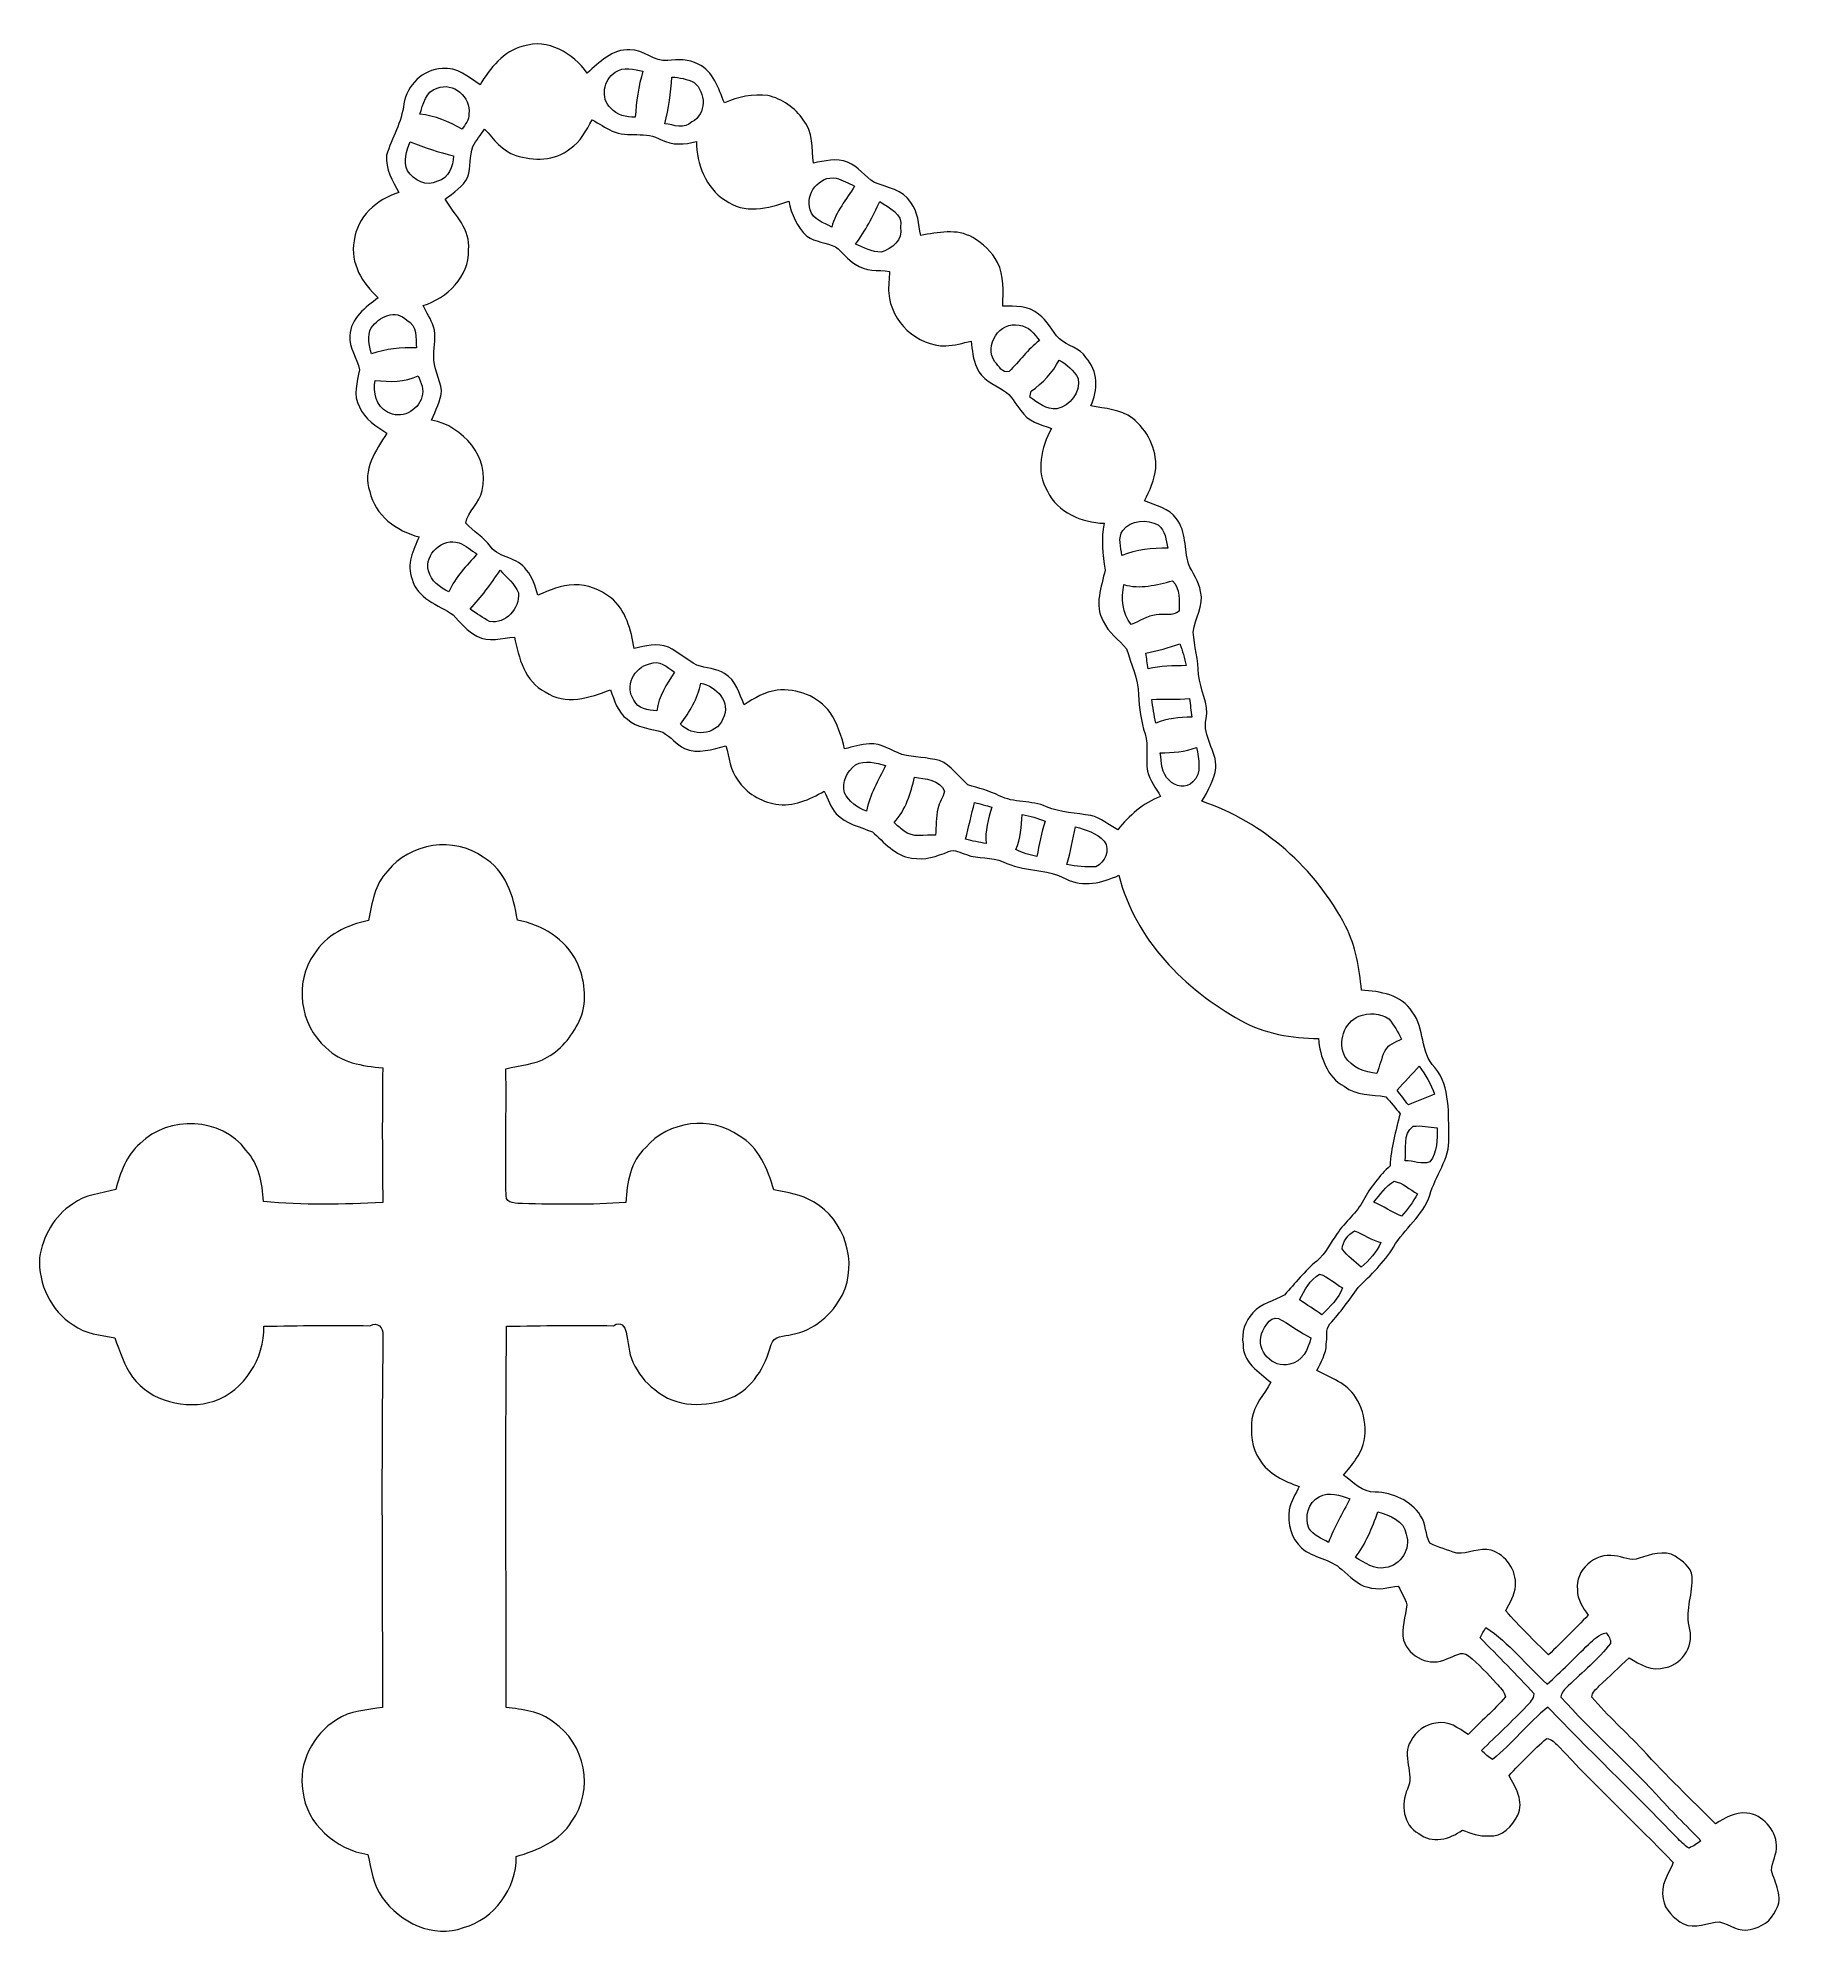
# Model space of a CAD drawing. Header units: centimetres. Extents: x -14.9 to 14.9, y -16.3 to 16.2.
import ezdxf

# ---------------------------------------------------------------- set-up
doc = ezdxf.new("R2010")
doc.units = ezdxf.units.CM
doc.header["$MEASUREMENT"] = 0
doc.layers.add('Layer 1', color=7, linetype='Continuous')

msp = doc.modelspace()

# ---------------------------------------------------------------- linework, layer by layer
at = {"layer": 'Layer 1', "color": 251, "lineweight": 9}
for points, knots in [([(-6.59491, 16.0839), (-6.17687, 16.22537), (-5.74225, 15.96466), (-5.50307, 15.62741), (-5.50307, 15.62741), (-5.29422, 15.80556), (-5.07374, 16.04439), (-4.77246, 16.02358), (-4.77246, 16.02358), (-4.53893, 16.03451), (-4.35936, 15.80979), (-4.12618, 15.83907), (-4.12618, 15.83907), (-3.95331, 15.86694), (-3.76634, 15.86659), (-3.60971, 15.77734), (-3.60971, 15.77734), (-3.34371, 15.66515), (-3.25905, 15.36106), (-3.15992, 15.11553), (-3.15992, 15.11553), (-2.92779, 15.2203), (-2.66956, 15.27463), (-2.4145, 15.24288), (-2.4145, 15.24288), (-2.17179, 15.18467), (-1.94989, 15.03298), (-1.8109, 14.82484), (-1.8109, 14.82484), (-1.63592, 14.6227), (-1.67261, 14.33765), (-1.63874, 14.08965), (-1.63874, 14.08965), (-1.44718, 14.11752), (-1.24186, 14.18313), (-1.05489, 14.10305), (-1.05489, 14.10305), (-0.87286, 14.03179), (-0.75891, 13.85893), (-0.59558, 13.75839), (-0.59558, 13.75839), (-0.38215, 13.66737), (-0.1031, 13.63703), (0.02461, 13.41514), (0.02461, 13.41514), (0.15408, 13.25533), (0.15655, 13.04507), (0.19606, 12.85281), (0.19606, 12.85281), (0.48851, 12.90114), (0.81307, 12.97663), (1.08365, 12.81542), (1.08365, 12.81542), (1.26039, 12.71981), (1.41245, 12.57129), (1.50593, 12.39243), (1.50593, 12.39243), (1.62658, 12.16278), (1.60542, 11.89572), (1.59836, 11.6449), (1.59836, 11.6449), (1.80473, 11.64031), (2.04321, 11.65478), (2.20902, 11.50732), (2.20902, 11.50732), (2.36212, 11.39831), (2.4348, 11.21768), (2.56426, 11.08645), (2.56426, 11.08645), (2.70361, 10.96192), (2.91457, 10.93299), (3.01794, 10.76507), (3.01794, 10.76507), (3.23172, 10.54423), (3.22643, 10.2038), (3.10331, 9.93922), (3.10331, 9.93922), (3.34673, 9.89195), (3.60849, 9.88383), (3.81522, 9.72826), (3.81522, 9.72826), (4.06921, 9.52682), (4.23255, 9.20262), (4.21033, 8.87524), (4.21033, 8.87524), (4.19692, 8.6738), (4.10448, 8.49424), (4.01877, 8.31679), (4.01877, 8.31679), (4.2082, 8.23848), (4.44386, 8.19156), (4.5684, 8.00988), (4.5684, 8.00988), (4.73525, 7.78798), (4.69891, 7.49694), (4.76948, 7.24223), (4.76948, 7.24223), (4.83474, 7.08278), (4.95116, 6.94061), (4.97797, 6.76598), (4.97797, 6.76598), (5.03653, 6.52503), (4.882, 6.30878), (4.85237, 6.07595), (4.85237, 6.07595), (4.87142, 5.83288), (4.93704, 5.59511), (4.94269, 5.34958), (4.94269, 5.34958), (4.96456, 5.09311), (5.1219, 4.85393), (5.07356, 4.5904), (5.07356, 4.5904), (5.00266, 4.29513), (5.25455, 4.04395), (5.24079, 3.75326), (5.24079, 3.75326), (5.21116, 3.54512), (5.09897, 3.36485), (5.00161, 3.18317), (5.00161, 3.18317), (6.05465, 2.82757), (6.94753, 2.03523), (7.45412, 1.04957), (7.45412, 1.04957), (7.63121, 0.71302), (7.68625, 0.33167), (7.72681, -0.04192), (7.72681, -0.04192), (8.04326, -0.06485), (8.4119, -0.11812), (8.59358, -0.41622), (8.59358, -0.41622), (8.82218, -0.69386), (8.71389, -1.10872), (8.98306, -1.36555), (8.98306, -1.36555), (9.25258, -1.70562), (9.20812, -2.15965), (9.22083, -2.56534), (9.22083, -2.56534), (9.23953, -2.92659), (8.98588, -3.21269), (8.89486, -3.54571), (8.89486, -3.54571), (8.78127, -3.89814), (8.45565, -4.12003), (8.27397, -4.43224), (8.27397, -4.43224), (8.11275, -4.69683), (7.88556, -4.90814), (7.66931, -5.1258), (7.66931, -5.1258), (7.51903, -5.33994), (7.3624, -5.54949), (7.18883, -5.74528), (7.18883, -5.74528), (7.10487, -5.84053), (7.14508, -5.98235), (7.12603, -6.09453), (7.12603, -6.09453), (7.12251, -6.25787), (7.03502, -6.40074), (6.96658, -6.54397), (6.96658, -6.54397), (7.20576, -6.66109), (7.47211, -6.76516), (7.62698, -6.99517), (7.62698, -6.99517), (7.82136, -7.30597), (7.86016, -7.75506), (7.63262, -8.0595), (7.63262, -8.0595), (7.5656, -8.15228), (7.49363, -8.24189), (7.42166, -8.33114), (7.42166, -8.33114), (7.59064, -8.44615), (7.73775, -8.6303), (7.96318, -8.61901), (7.96318, -8.61901), (8.26445, -8.63171), (8.5696, -8.76259), (8.73788, -9.02259), (8.73788, -9.02259), (8.84053, -9.16052), (8.8102, -9.35032), (8.89663, -9.49425), (8.89663, -9.49425), (9.04337, -9.56128), (9.19931, -9.61349), (9.35383, -9.66147), (9.35383, -9.66147), (9.55032, -9.68369), (9.74506, -9.5574), (9.94155, -9.61384), (9.94155, -9.61384), (10.1952, -9.69251), (10.38041, -9.95427), (10.35642, -10.22274), (10.35642, -10.22274), (10.35254, -10.37937), (10.25376, -10.51166), (10.19413, -10.65066), (10.19413, -10.65066), (10.42521, -10.91171), (10.67427, -11.15654), (10.92439, -11.3996), (10.92439, -11.3996), (11.15229, -11.177), (11.37736, -10.95193), (11.59926, -10.72368), (11.59926, -10.72368), (11.5153, -10.59104), (11.40981, -10.4591), (11.41863, -10.29082), (11.41863, -10.29082), (11.36607, -9.95286), (11.72449, -9.64841), (12.04975, -9.70803), (12.04975, -9.70803), (12.19016, -9.71932), (12.33056, -9.80858), (12.47132, -9.75107), (12.47132, -9.75107), (12.66641, -9.68652), (12.89713, -9.60467), (13.08939, -9.71403), (13.08939, -9.71403), (13.20828, -9.80082), (13.35891, -9.89889), (13.37796, -10.0594), (13.37796, -10.0594), (13.39348, -10.34409), (13.26437, -10.6242), (13.32328, -10.90924), (13.32328, -10.90924), (13.42629, -11.20769), (13.23297, -11.55377), (12.92147, -11.61797), (12.92147, -11.61797), (12.69287, -11.68641), (12.4812, -11.57), (12.29881, -11.44899), (12.29881, -11.44899), (12.13019, -11.61162), (11.9605, -11.7732), (11.78835, -11.9323), (11.78835, -11.9323), (11.73755, -11.98663), (11.66346, -12.03848), (11.66558, -12.12139), (11.66558, -12.12139), (11.93122, -12.44312), (12.24801, -12.71829), (12.53235, -13.02344), (12.53235, -13.02344), (12.9317, -13.45983), (13.3568, -13.87152), (13.77766, -14.28709), (13.77766, -14.28709), (13.93711, -14.18408), (14.11033, -14.08283), (14.31035, -14.1047), (14.31035, -14.1047), (14.5834, -14.12869), (14.80318, -14.38587), (14.81941, -14.65433), (14.81941, -14.65433), (14.82682, -14.80285), (14.74145, -14.93691), (14.73263, -15.08296), (14.73263, -15.08296), (14.79084, -15.29639), (14.94606, -15.54474), (14.80601, -15.76064), (14.80601, -15.76064), (14.73439, -15.94303), (14.55342, -16.05945), (14.36715, -16.09578), (14.36715, -16.09578), (14.17418, -16.14129), (14.02108, -16.00582), (13.8461, -15.96384), (13.8461, -15.96384), (13.64078, -15.96561), (13.42594, -16.0912), (13.22697, -15.997), (13.22697, -15.997), (13.06893, -15.90281), (12.907, -15.76205), (12.88231, -15.56873), (12.88231, -15.56873), (12.82375, -15.34048), (12.97509, -15.14751), (13.05517, -14.9482), (13.05517, -14.9482), (12.40288, -14.27898), (11.72273, -13.63692), (11.08491, -12.95359), (11.08491, -12.95359), (11.03058, -12.90067), (10.97484, -12.83753), (10.89476, -12.82906), (10.89476, -12.82906), (10.66016, -13.01921), (10.45626, -13.24357), (10.24812, -13.46194), (10.24812, -13.46194), (10.3603, -13.66408), (10.50776, -13.90715), (10.39628, -14.13892), (10.39628, -14.13892), (10.30032, -14.31884), (10.13523, -14.52874), (9.90134, -14.49029), (9.90134, -14.49029), (9.74118, -14.50934), (9.59336, -14.4529), (9.45013, -14.39363), (9.45013, -14.39363), (9.24058, -14.55344), (8.92626, -14.63281), (8.70401, -14.45148), (8.70401, -14.45148), (8.43343, -14.31249), (8.39603, -13.94842), (8.5128, -13.69407), (8.5128, -13.69407), (8.6398, -13.42984), (8.40062, -13.12328), (8.56784, -12.87386), (8.56784, -12.87386), (8.65638, -12.71335), (8.81161, -12.58211), (8.99999, -12.56941), (8.99999, -12.56941), (9.2106, -12.51368), (9.38452, -12.65514), (9.54715, -12.76133), (9.54715, -12.76133), (9.75881, -12.54543), (9.98988, -12.34787), (10.18815, -12.11927), (10.18815, -12.11927), (10.17015, -12.02437), (10.09501, -11.95664), (10.03504, -11.88785), (10.03504, -11.88785), (9.87946, -11.72557), (9.72812, -11.55694), (9.5535, -11.41513), (9.5535, -11.41513), (9.44167, -11.31176), (9.30161, -11.44441), (9.1859, -11.46698), (9.1859, -11.46698), (8.90439, -11.61691), (8.53961, -11.44158), (8.44436, -11.15019), (8.44436, -11.15019), (8.39991, -10.94417), (8.48493, -10.74661), (8.50187, -10.54447), (8.50187, -10.54447), (8.47046, -10.43088), (8.40591, -10.32963), (8.35652, -10.22415), (8.35652, -10.22415), (8.18331, -10.2492), (8.00727, -10.30388), (7.83441, -10.24355), (7.83441, -10.24355), (7.65273, -10.20651), (7.53173, -10.05129), (7.39097, -9.94475), (7.39097, -9.94475), (7.19941, -9.75742), (6.90414, -9.7479), (6.70446, -9.57363), (6.70446, -9.57363), (6.5242, -9.41382), (6.4614, -9.15488), (6.48927, -8.9224), (6.48927, -8.9224), (6.51926, -8.77847), (6.60181, -8.65358), (6.6639, -8.52235), (6.6639, -8.52235), (6.40672, -8.43274), (6.13367, -8.31174), (5.98974, -8.06691), (5.98974, -8.06691), (5.84298, -7.86653), (5.83487, -7.60654), (5.85427, -7.36912), (5.85427, -7.36912), (5.8892, -7.12958), (6.06347, -6.94755), (6.17847, -6.74329), (6.17847, -6.74329), (5.97774, -6.57043), (5.69023, -6.39722), (5.70469, -6.09347), (5.70469, -6.09347), (5.67118, -5.89874), (5.73433, -5.69625), (5.8712, -5.55549), (5.8712, -5.55549), (6.01549, -5.39709), (6.23703, -5.3537), (6.41448, -5.24751), (6.41448, -5.24751), (6.59299, -5.05172), (6.75738, -4.84182), (6.96199, -4.67107), (6.96199, -4.67107), (7.11757, -4.5476), (7.19271, -4.35675), (7.3116, -4.20294), (7.3116, -4.20294), (7.44671, -4.0008), (7.65097, -3.85157), (7.75856, -3.63003), (7.75856, -3.63003), (7.8778, -3.41166), (8.03373, -3.21516), (8.21541, -3.04547), (8.21541, -3.04547), (8.22988, -2.74067), (8.31242, -2.44752), (8.38757, -2.154), (8.38757, -2.154), (8.30608, -2.0577), (8.22917, -1.95539), (8.14097, -1.86649), (8.14097, -1.86649), (7.90425, -1.8164), (7.63192, -1.85097), (7.4326, -1.68481), (7.4326, -1.68481), (7.13768, -1.53135), (7.01703, -1.18175), (6.99268, -0.86954), (6.99268, -0.86954), (6.53407, -0.86319), (6.06805, -0.78981), (5.66483, -0.56051), (5.66483, -0.56051), (4.70351, -0.03275), (3.85578, 0.83261), (3.58097, 1.91917), (3.58097, 1.91917), (3.30016, 1.79076), (2.96996, 1.70962), (2.67786, 1.85779), (2.67786, 1.85779), (2.34378, 2.03947), (1.94267, 1.97914), (1.60471, 2.14953), (1.60471, 2.14953), (1.40715, 2.2402), (1.17855, 2.19504), (0.97712, 2.2723), (0.97712, 2.2723), (0.87833, 2.30017), (0.77461, 2.37425), (0.6709, 2.3238), (0.6709, 2.3238), (0.47158, 2.24231), (0.25885, 2.17176), (0.03942, 2.2148), (0.03942, 2.2148), (-0.24174, 2.2476), (-0.43189, 2.48855), (-0.63085, 2.66247), (-0.63085, 2.66247), (-0.84252, 2.7482), (-1.08276, 2.79688), (-1.24821, 2.96868), (-1.24821, 2.96868), (-1.34382, 3.08228), (-1.38897, 3.22692), (-1.45388, 3.35815), (-1.45388, 3.35815), (-1.70224, 3.21245), (-1.98764, 3.08475), (-2.28185, 3.13378), (-2.28185, 3.13378), (-2.53903, 3.18282), (-2.78562, 3.32252), (-2.92885, 3.54653), (-2.92885, 3.54653), (-3.0622, 3.71163), (-3.07843, 3.93212), (-3.13275, 4.12967), (-3.13275, 4.12967), (-3.36135, 4.07288), (-3.60936, 3.98609), (-3.83937, 4.08452), (-3.83937, 4.08452), (-3.97766, 4.1586), (-4.07714, 4.28666), (-4.2119, 4.36498), (-4.2119, 4.36498), (-4.4144, 4.43342), (-4.65393, 4.42954), (-4.81727, 4.58652), (-4.81727, 4.58652), (-4.98447, 4.70435), (-5.04058, 4.90825), (-5.10513, 5.09099), (-5.10513, 5.09099), (-5.45685, 4.95059), (-5.87631, 4.81477), (-6.21956, 5.0543), (-6.21956, 5.0543), (-6.57304, 5.22928), (-6.67253, 5.63745), (-6.74555, 5.98917), (-6.74555, 5.98917), (-6.95722, 5.974), (-7.18899, 5.89286), (-7.38796, 6.00257), (-7.38796, 6.00257), (-7.55659, 6.08653), (-7.66524, 6.23964), (-7.7933, 6.36911), (-7.7933, 6.36911), (-8.04236, 6.5395), (-8.41736, 6.64992), (-8.49427, 6.98118), (-8.49427, 6.98118), (-8.59481, 7.22671), (-8.47697, 7.47895), (-8.37503, 7.70084), (-8.37503, 7.70084), (-8.76132, 7.80068), (-9.12892, 8.06773), (-9.21782, 8.4759), (-9.21782, 8.4759), (-9.35223, 8.84278), (-9.11445, 9.17898), (-8.92783, 9.47285), (-8.92783, 9.47285), (-9.10599, 9.5942), (-9.30918, 9.71132), (-9.39456, 9.92228), (-9.39456, 9.92228), (-9.51098, 10.12019), (-9.42772, 10.35056), (-9.39526, 10.55834), (-9.39526, 10.55834), (-9.4263, 10.75625), (-9.58365, 10.92876), (-9.55824, 11.13725), (-9.55824, 11.13725), (-9.55331, 11.43782), (-9.28767, 11.62232), (-9.07283, 11.78883), (-9.07283, 11.78883), (-9.34693, 12.02907), (-9.5586, 12.37938), (-9.48558, 12.76003), (-9.48558, 12.76003), (-9.44007, 13.16713), (-9.09822, 13.47123), (-8.72181, 13.58694), (-8.72181, 13.58694), (-8.8287, 13.78308), (-8.95464, 13.98699), (-8.92995, 14.22194), (-8.92995, 14.22194), (-8.84493, 14.52039), (-8.66536, 14.78533), (-8.63785, 15.10142), (-8.63785, 15.10142), (-8.58, 15.41786), (-8.31471, 15.6902), (-7.98133, 15.7022), (-7.98133, 15.7022), (-7.72486, 15.735), (-7.52978, 15.55862), (-7.33363, 15.42562), (-7.33363, 15.42562), (-7.16218, 15.70996), (-6.93535, 16.00417), (-6.59491, 16.0839), (-6.59491, 16.0839), (-6.59491, 16.0839), (-6.59491, 16.0839), (-6.59491, 16.0839)], [0, 0, 0, 0, 0.00671141, 0.00671141, 0.00671141, 0.00671141, 0.01342282, 0.01342282, 0.01342282, 0.01342282, 0.02013423, 0.02013423, 0.02013423, 0.02013423, 0.02684564, 0.02684564, 0.02684564, 0.02684564, 0.03355705, 0.03355705, 0.03355705, 0.03355705, 0.04026846, 0.04026846, 0.04026846, 0.04026846, 0.04697987, 0.04697987, 0.04697987, 0.04697987, 0.05369128, 0.05369128, 0.05369128, 0.05369128, 0.06040268, 0.06040268, 0.06040268, 0.06040268, 0.06711409, 0.06711409, 0.06711409, 0.06711409, 0.0738255, 0.0738255, 0.0738255, 0.0738255, 0.08053691, 0.08053691, 0.08053691, 0.08053691, 0.08724832, 0.08724832, 0.08724832, 0.08724832, 0.09395973, 0.09395973, 0.09395973, 0.09395973, 0.10067114, 0.10067114, 0.10067114, 0.10067114, 0.10738255, 0.10738255, 0.10738255, 0.10738255, 0.11409396, 0.11409396, 0.11409396, 0.11409396, 0.12080537, 0.12080537, 0.12080537, 0.12080537, 0.12751678, 0.12751678, 0.12751678, 0.12751678, 0.13422819, 0.13422819, 0.13422819, 0.13422819, 0.1409396, 0.1409396, 0.1409396, 0.1409396, 0.14765101, 0.14765101, 0.14765101, 0.14765101, 0.15436242, 0.15436242, 0.15436242, 0.15436242, 0.16107383, 0.16107383, 0.16107383, 0.16107383, 0.16778523, 0.16778523, 0.16778523, 0.16778523, 0.17449664, 0.17449664, 0.17449664, 0.17449664, 0.18120805, 0.18120805, 0.18120805, 0.18120805, 0.18791946, 0.18791946, 0.18791946, 0.18791946, 0.19463087, 0.19463087, 0.19463087, 0.19463087, 0.20134228, 0.20134228, 0.20134228, 0.20134228, 0.20805369, 0.20805369, 0.20805369, 0.20805369, 0.2147651, 0.2147651, 0.2147651, 0.2147651, 0.22147651, 0.22147651, 0.22147651, 0.22147651, 0.22818792, 0.22818792, 0.22818792, 0.22818792, 0.23489933, 0.23489933, 0.23489933, 0.23489933, 0.24161074, 0.24161074, 0.24161074, 0.24161074, 0.24832215, 0.24832215, 0.24832215, 0.24832215, 0.25503356, 0.25503356, 0.25503356, 0.25503356, 0.26174497, 0.26174497, 0.26174497, 0.26174497, 0.26845638, 0.26845638, 0.26845638, 0.26845638, 0.27516779, 0.27516779, 0.27516779, 0.27516779, 0.28187919, 0.28187919, 0.28187919, 0.28187919, 0.2885906, 0.2885906, 0.2885906, 0.2885906, 0.29530201, 0.29530201, 0.29530201, 0.29530201, 0.30201342, 0.30201342, 0.30201342, 0.30201342, 0.30872483, 0.30872483, 0.30872483, 0.30872483, 0.31543624, 0.31543624, 0.31543624, 0.31543624, 0.32214765, 0.32214765, 0.32214765, 0.32214765, 0.32885906, 0.32885906, 0.32885906, 0.32885906, 0.33557047, 0.33557047, 0.33557047, 0.33557047, 0.34228188, 0.34228188, 0.34228188, 0.34228188, 0.34899329, 0.34899329, 0.34899329, 0.34899329, 0.3557047, 0.3557047, 0.3557047, 0.3557047, 0.36241611, 0.36241611, 0.36241611, 0.36241611, 0.36912752, 0.36912752, 0.36912752, 0.36912752, 0.37583893, 0.37583893, 0.37583893, 0.37583893, 0.38255034, 0.38255034, 0.38255034, 0.38255034, 0.38926174, 0.38926174, 0.38926174, 0.38926174, 0.39597315, 0.39597315, 0.39597315, 0.39597315, 0.40268456, 0.40268456, 0.40268456, 0.40268456, 0.40939597, 0.40939597, 0.40939597, 0.40939597, 0.41610738, 0.41610738, 0.41610738, 0.41610738, 0.42281879, 0.42281879, 0.42281879, 0.42281879, 0.4295302, 0.4295302, 0.4295302, 0.4295302, 0.43624161, 0.43624161, 0.43624161, 0.43624161, 0.44295302, 0.44295302, 0.44295302, 0.44295302, 0.44966443, 0.44966443, 0.44966443, 0.44966443, 0.45637584, 0.45637584, 0.45637584, 0.45637584, 0.46308725, 0.46308725, 0.46308725, 0.46308725, 0.46979866, 0.46979866, 0.46979866, 0.46979866, 0.47651007, 0.47651007, 0.47651007, 0.47651007, 0.48322148, 0.48322148, 0.48322148, 0.48322148, 0.48993289, 0.48993289, 0.48993289, 0.48993289, 0.4966443, 0.4966443, 0.4966443, 0.4966443, 0.5033557, 0.5033557, 0.5033557, 0.5033557, 0.51006711, 0.51006711, 0.51006711, 0.51006711, 0.51677852, 0.51677852, 0.51677852, 0.51677852, 0.52348993, 0.52348993, 0.52348993, 0.52348993, 0.53020134, 0.53020134, 0.53020134, 0.53020134, 0.53691275, 0.53691275, 0.53691275, 0.53691275, 0.54362416, 0.54362416, 0.54362416, 0.54362416, 0.55033557, 0.55033557, 0.55033557, 0.55033557, 0.55704698, 0.55704698, 0.55704698, 0.55704698, 0.56375839, 0.56375839, 0.56375839, 0.56375839, 0.5704698, 0.5704698, 0.5704698, 0.5704698, 0.57718121, 0.57718121, 0.57718121, 0.57718121, 0.58389262, 0.58389262, 0.58389262, 0.58389262, 0.59060403, 0.59060403, 0.59060403, 0.59060403, 0.59731544, 0.59731544, 0.59731544, 0.59731544, 0.60402685, 0.60402685, 0.60402685, 0.60402685, 0.61073826, 0.61073826, 0.61073826, 0.61073826, 0.61744966, 0.61744966, 0.61744966, 0.61744966, 0.62416107, 0.62416107, 0.62416107, 0.62416107, 0.63087248, 0.63087248, 0.63087248, 0.63087248, 0.63758389, 0.63758389, 0.63758389, 0.63758389, 0.6442953, 0.6442953, 0.6442953, 0.6442953, 0.65100671, 0.65100671, 0.65100671, 0.65100671, 0.65771812, 0.65771812, 0.65771812, 0.65771812, 0.66442953, 0.66442953, 0.66442953, 0.66442953, 0.67114094, 0.67114094, 0.67114094, 0.67114094, 0.67785235, 0.67785235, 0.67785235, 0.67785235, 0.68456376, 0.68456376, 0.68456376, 0.68456376, 0.69127517, 0.69127517, 0.69127517, 0.69127517, 0.69798658, 0.69798658, 0.69798658, 0.69798658, 0.70469799, 0.70469799, 0.70469799, 0.70469799, 0.7114094, 0.7114094, 0.7114094, 0.7114094, 0.71812081, 0.71812081, 0.71812081, 0.71812081, 0.72483221, 0.72483221, 0.72483221, 0.72483221, 0.73154362, 0.73154362, 0.73154362, 0.73154362, 0.73825503, 0.73825503, 0.73825503, 0.73825503, 0.74496644, 0.74496644, 0.74496644, 0.74496644, 0.75167785, 0.75167785, 0.75167785, 0.75167785, 0.75838926, 0.75838926, 0.75838926, 0.75838926, 0.76510067, 0.76510067, 0.76510067, 0.76510067, 0.77181208, 0.77181208, 0.77181208, 0.77181208, 0.77852349, 0.77852349, 0.77852349, 0.77852349, 0.7852349, 0.7852349, 0.7852349, 0.7852349, 0.79194631, 0.79194631, 0.79194631, 0.79194631, 0.79865772, 0.79865772, 0.79865772, 0.79865772, 0.80536913, 0.80536913, 0.80536913, 0.80536913, 0.81208054, 0.81208054, 0.81208054, 0.81208054, 0.81879195, 0.81879195, 0.81879195, 0.81879195, 0.82550336, 0.82550336, 0.82550336, 0.82550336, 0.83221477, 0.83221477, 0.83221477, 0.83221477, 0.83892617, 0.83892617, 0.83892617, 0.83892617, 0.84563758, 0.84563758, 0.84563758, 0.84563758, 0.85234899, 0.85234899, 0.85234899, 0.85234899, 0.8590604, 0.8590604, 0.8590604, 0.8590604, 0.86577181, 0.86577181, 0.86577181, 0.86577181, 0.87248322, 0.87248322, 0.87248322, 0.87248322, 0.87919463, 0.87919463, 0.87919463, 0.87919463, 0.88590604, 0.88590604, 0.88590604, 0.88590604, 0.89261745, 0.89261745, 0.89261745, 0.89261745, 0.89932886, 0.89932886, 0.89932886, 0.89932886, 0.90604027, 0.90604027, 0.90604027, 0.90604027, 0.91275168, 0.91275168, 0.91275168, 0.91275168, 0.91946309, 0.91946309, 0.91946309, 0.91946309, 0.9261745, 0.9261745, 0.9261745, 0.9261745, 0.93288591, 0.93288591, 0.93288591, 0.93288591, 0.93959732, 0.93959732, 0.93959732, 0.93959732, 0.94630872, 0.94630872, 0.94630872, 0.94630872, 0.95302013, 0.95302013, 0.95302013, 0.95302013, 0.95973154, 0.95973154, 0.95973154, 0.95973154, 0.96644295, 0.96644295, 0.96644295, 0.96644295, 0.97315436, 0.97315436, 0.97315436, 0.97315436, 0.97986577, 0.97986577, 0.97986577, 0.97986577, 0.98657718, 0.98657718, 0.98657718, 0.98657718, 1, 1, 1, 1]), ([(-5.02435, 15.64187), (-5.21979, 15.51487), (-5.28576, 15.19349), (-5.1009, 15.02768), (-5.1009, 15.02768), (-5, 14.90068), (-4.8335, 14.87317), (-4.68145, 14.87176), (-4.68145, 14.87176), (-4.66416, 15.13775), (-4.62817, 15.40163), (-4.55021, 15.65669), (-4.55021, 15.65669), (-4.70261, 15.68985), (-4.88676, 15.7403), (-5.02435, 15.64187), (-5.02435, 15.64187), (-5.02435, 15.64187), (-5.02435, 15.64187), (-5.02435, 15.64187)], [0, 0, 0, 0, 0.16666667, 0.16666667, 0.16666667, 0.16666667, 0.33333333, 0.33333333, 0.33333333, 0.33333333, 0.5, 0.5, 0.5, 0.5, 0.66666667, 0.66666667, 0.66666667, 0.66666667, 1, 1, 1, 1]), ([(-8.066, 15.36706), (-8.26849, 15.32437), (-8.30271, 15.08448), (-8.3648, 14.92326), (-8.3648, 14.92326), (-8.1041, 14.90139), (-7.86456, 14.79732), (-7.64231, 14.66573), (-7.64231, 14.66573), (-7.59081, 14.74652), (-7.51884, 14.82731), (-7.52343, 14.92926), (-7.52343, 14.92926), (-7.48815, 15.21078), (-7.79083, 15.48453), (-8.066, 15.36706), (-8.066, 15.36706), (-8.066, 15.36706), (-8.066, 15.36706), (-8.066, 15.36706)], [0, 0, 0, 0, 0.16666667, 0.16666667, 0.16666667, 0.16666667, 0.33333333, 0.33333333, 0.33333333, 0.33333333, 0.5, 0.5, 0.5, 0.5, 0.66666667, 0.66666667, 0.66666667, 0.66666667, 1, 1, 1, 1]), ([(-4.05527, 15.55826), (-4.0782, 15.2898), (-4.10748, 15.02169), (-4.17874, 14.76134), (-4.17874, 14.76134), (-4.02563, 14.74264), (-3.84043, 14.65903), (-3.71448, 14.79097), (-3.71448, 14.79097), (-3.46084, 14.92256), (-3.47001, 15.29932), (-3.67638, 15.46583), (-3.67638, 15.46583), (-3.79386, 15.52616), (-3.92474, 15.55015), (-4.05527, 15.55826), (-4.05527, 15.55826), (-4.05527, 15.55826), (-4.05527, 15.55826), (-4.05527, 15.55826)], [0, 0, 0, 0, 0.16666667, 0.16666667, 0.16666667, 0.16666667, 0.33333333, 0.33333333, 0.33333333, 0.33333333, 0.5, 0.5, 0.5, 0.5, 0.66666667, 0.66666667, 0.66666667, 0.66666667, 1, 1, 1, 1]), ([(-5.41664, 14.82872), (-5.52141, 14.6488), (-5.61701, 14.45019), (-5.79728, 14.33271), (-5.79728, 14.33271), (-6.05093, 14.1214), (-6.42346, 14.12493), (-6.72368, 14.21877), (-6.72368, 14.21877), (-6.95298, 14.29461), (-7.09939, 14.49711), (-7.25531, 14.6682), (-7.25531, 14.6682), (-7.32516, 14.57225), (-7.39748, 14.4777), (-7.45499, 14.37363), (-7.45499, 14.37363), (-7.51602, 14.20677), (-7.48533, 14.01909), (-7.54353, 13.85117), (-7.54353, 13.85117), (-7.62256, 13.6829), (-7.79118, 13.58412), (-7.92983, 13.46947), (-7.92983, 13.46947), (-7.7672, 13.19818), (-7.48674, 12.95018), (-7.53083, 12.60445), (-7.53083, 12.60445), (-7.5139, 12.14761), (-7.89525, 11.78178), (-8.308, 11.65337), (-8.308, 11.65337), (-8.24803, 11.53377), (-8.17254, 11.42089), (-8.1295, 11.29318), (-8.1295, 11.29318), (-8.07411, 11.13302), (-8.1302, 10.96439), (-8.1235, 10.79964), (-8.1235, 10.79964), (-8.1362, 10.59045), (-8.01414, 10.40735), (-7.99509, 10.2038), (-7.99509, 10.2038), (-7.99968, 10.02318), (-8.09704, 9.86267), (-8.1609, 9.69792), (-8.1609, 9.69792), (-7.62397, 9.5935), (-7.15548, 9.05657), (-7.30047, 8.49177), (-7.30047, 8.49177), (-7.33469, 8.27975), (-7.54565, 8.14146), (-7.57952, 7.93438), (-7.57952, 7.93438), (-7.44193, 7.79856), (-7.27507, 7.69238), (-7.15724, 7.53645), (-7.15724, 7.53645), (-7.00237, 7.3276), (-6.68346, 7.36006), (-6.54023, 7.13322), (-6.54023, 7.13322), (-6.42664, 7.01645), (-6.39771, 6.85382), (-6.34797, 6.70566), (-6.34797, 6.70566), (-6.14618, 6.78045), (-5.94863, 6.88945), (-5.72638, 6.87958), (-5.72638, 6.87958), (-5.49707, 6.89792), (-5.28399, 6.7942), (-5.10302, 6.66438), (-5.10302, 6.66438), (-4.84089, 6.45413), (-4.75129, 6.10911), (-4.69944, 5.79267), (-4.69944, 5.79267), (-4.51105, 5.83923), (-4.30468, 5.89286), (-4.11665, 5.81595), (-4.11665, 5.81595), (-3.94379, 5.73164), (-3.79915, 5.59899), (-3.62805, 5.51115), (-3.62805, 5.51115), (-3.47354, 5.45435), (-3.29856, 5.45365), (-3.15498, 5.36545), (-3.15498, 5.36545), (-2.96236, 5.25362), (-2.90768, 5.02432), (-2.81984, 4.83452), (-2.81984, 4.83452), (-2.64592, 4.94247), (-2.46847, 5.05783), (-2.25856, 5.08041), (-2.25856, 5.08041), (-1.9199, 5.11851), (-1.55548, 4.97952), (-1.35299, 4.69976), (-1.35299, 4.69976), (-1.22493, 4.51491), (-1.15967, 4.29618), (-1.10393, 4.08099), (-1.10393, 4.08099), (-0.96493, 4.11592), (-0.82629, 4.15331), (-0.68201, 4.1646), (-0.68201, 4.1646), (-0.47598, 4.17765), (-0.30665, 4.05277), (-0.12462, 3.98221), (-0.12462, 3.98221), (0.0867, 3.93847), (0.30366, 3.93247), (0.51391, 3.87955), (0.51391, 3.87955), (0.72381, 3.80089), (0.83917, 3.60545), (0.99898, 3.46539), (0.99898, 3.46539), (1.17925, 3.40824), (1.36553, 3.36415), (1.53627, 3.27948), (1.53627, 3.27948), (1.7878, 3.15036), (2.0859, 3.20399), (2.34413, 3.0918), (2.34413, 3.0918), (2.58473, 2.98703), (2.85002, 2.98597), (3.10472, 2.9387), (3.10472, 2.9387), (3.27688, 2.90307), (3.40776, 2.77501), (3.56192, 2.6981), (3.56192, 2.6981), (3.75983, 2.93905), (3.99301, 3.15601), (4.29217, 3.26678), (4.29217, 3.26678), (4.21456, 3.4093), (4.10908, 3.54054), (4.07098, 3.69999), (4.07098, 3.69999), (4.0357, 3.90954), (4.09249, 4.12826), (4.02865, 4.33393), (4.02865, 4.33393), (3.96127, 4.55124), (3.92528, 4.77632), (3.91717, 5.0035), (3.91717, 5.0035), (3.90658, 5.27655), (3.79405, 5.5302), (3.7115, 5.78597), (3.7115, 5.78597), (3.58309, 5.94754), (3.40105, 6.06501), (3.31462, 6.26116), (3.31462, 6.26116), (3.1527, 6.53244), (3.28887, 6.85241), (3.34461, 7.13534), (3.34461, 7.13534), (3.30863, 7.39922), (3.273, 7.66909), (3.33015, 7.93332), (3.33015, 7.93332), (2.94632, 7.9492), (2.53252, 8.1143), (2.36071, 8.48295), (2.36071, 8.48295), (2.15504, 8.81209), (2.25629, 9.2326), (2.42809, 9.55469), (2.42809, 9.55469), (2.23865, 9.62242), (2.01852, 9.67393), (1.9088, 9.86196), (1.9088, 9.86196), (1.80826, 9.97273), (1.74829, 10.12725), (1.61035, 10.20027), (1.61035, 10.20027), (1.4442, 10.31246), (1.23146, 10.39254), (1.15561, 10.59292), (1.15561, 10.59292), (1.0826, 10.73297), (1.07624, 10.89419), (1.05789, 11.04694), (1.05789, 11.04694), (0.91503, 11.01096), (0.77003, 10.97533), (0.62292, 10.96333), (0.62292, 10.96333), (0.13397, 10.96016), (-0.31512, 11.37785), (-0.35004, 11.86574), (-0.35004, 11.86574), (-0.36027, 11.98992), (-0.34263, 12.11409), (-0.33558, 12.23757), (-0.33558, 12.23757), (-0.53384, 12.26508), (-0.75538, 12.23157), (-0.92401, 12.36174), (-0.92401, 12.36174), (-1.05595, 12.43653), (-1.13674, 12.57094), (-1.26056, 12.65525), (-1.26056, 12.65525), (-1.41508, 12.73816), (-1.60664, 12.73498), (-1.75022, 12.84046), (-1.75022, 12.84046), (-1.92096, 12.99533), (-2.01127, 13.21793), (-2.06031, 13.43842), (-2.06031, 13.43842), (-2.4039, 13.30966), (-2.83042, 13.20982), (-3.14581, 13.4543), (-3.14581, 13.4543), (-3.48483, 13.66808), (-3.63123, 14.0713), (-3.63828, 14.45618), (-3.63828, 14.45618), (-3.83478, 14.40221), (-4.05209, 14.39057), (-4.23906, 14.48511), (-4.23906, 14.48511), (-4.49448, 14.64033), (-4.80809, 14.51827), (-5.07515, 14.63293), (-5.07515, 14.63293), (-5.19332, 14.69113), (-5.30269, 14.76381), (-5.41664, 14.82872), (-5.41664, 14.82872), (-5.41664, 14.82872), (-5.41664, 14.82872), (-5.41664, 14.82872)], [0, 0, 0, 0, 0.01587302, 0.01587302, 0.01587302, 0.01587302, 0.03174603, 0.03174603, 0.03174603, 0.03174603, 0.04761905, 0.04761905, 0.04761905, 0.04761905, 0.06349206, 0.06349206, 0.06349206, 0.06349206, 0.07936508, 0.07936508, 0.07936508, 0.07936508, 0.0952381, 0.0952381, 0.0952381, 0.0952381, 0.11111111, 0.11111111, 0.11111111, 0.11111111, 0.12698413, 0.12698413, 0.12698413, 0.12698413, 0.14285714, 0.14285714, 0.14285714, 0.14285714, 0.15873016, 0.15873016, 0.15873016, 0.15873016, 0.17460317, 0.17460317, 0.17460317, 0.17460317, 0.19047619, 0.19047619, 0.19047619, 0.19047619, 0.20634921, 0.20634921, 0.20634921, 0.20634921, 0.22222222, 0.22222222, 0.22222222, 0.22222222, 0.23809524, 0.23809524, 0.23809524, 0.23809524, 0.25396825, 0.25396825, 0.25396825, 0.25396825, 0.26984127, 0.26984127, 0.26984127, 0.26984127, 0.28571429, 0.28571429, 0.28571429, 0.28571429, 0.3015873, 0.3015873, 0.3015873, 0.3015873, 0.31746032, 0.31746032, 0.31746032, 0.31746032, 0.33333333, 0.33333333, 0.33333333, 0.33333333, 0.34920635, 0.34920635, 0.34920635, 0.34920635, 0.36507937, 0.36507937, 0.36507937, 0.36507937, 0.38095238, 0.38095238, 0.38095238, 0.38095238, 0.3968254, 0.3968254, 0.3968254, 0.3968254, 0.41269841, 0.41269841, 0.41269841, 0.41269841, 0.42857143, 0.42857143, 0.42857143, 0.42857143, 0.44444444, 0.44444444, 0.44444444, 0.44444444, 0.46031746, 0.46031746, 0.46031746, 0.46031746, 0.47619048, 0.47619048, 0.47619048, 0.47619048, 0.49206349, 0.49206349, 0.49206349, 0.49206349, 0.50793651, 0.50793651, 0.50793651, 0.50793651, 0.52380952, 0.52380952, 0.52380952, 0.52380952, 0.53968254, 0.53968254, 0.53968254, 0.53968254, 0.55555556, 0.55555556, 0.55555556, 0.55555556, 0.57142857, 0.57142857, 0.57142857, 0.57142857, 0.58730159, 0.58730159, 0.58730159, 0.58730159, 0.6031746, 0.6031746, 0.6031746, 0.6031746, 0.61904762, 0.61904762, 0.61904762, 0.61904762, 0.63492063, 0.63492063, 0.63492063, 0.63492063, 0.65079365, 0.65079365, 0.65079365, 0.65079365, 0.66666667, 0.66666667, 0.66666667, 0.66666667, 0.68253968, 0.68253968, 0.68253968, 0.68253968, 0.6984127, 0.6984127, 0.6984127, 0.6984127, 0.71428571, 0.71428571, 0.71428571, 0.71428571, 0.73015873, 0.73015873, 0.73015873, 0.73015873, 0.74603175, 0.74603175, 0.74603175, 0.74603175, 0.76190476, 0.76190476, 0.76190476, 0.76190476, 0.77777778, 0.77777778, 0.77777778, 0.77777778, 0.79365079, 0.79365079, 0.79365079, 0.79365079, 0.80952381, 0.80952381, 0.80952381, 0.80952381, 0.82539683, 0.82539683, 0.82539683, 0.82539683, 0.84126984, 0.84126984, 0.84126984, 0.84126984, 0.85714286, 0.85714286, 0.85714286, 0.85714286, 0.87301587, 0.87301587, 0.87301587, 0.87301587, 0.88888889, 0.88888889, 0.88888889, 0.88888889, 0.9047619, 0.9047619, 0.9047619, 0.9047619, 0.92063492, 0.92063492, 0.92063492, 0.92063492, 0.93650794, 0.93650794, 0.93650794, 0.93650794, 0.95238095, 0.95238095, 0.95238095, 0.95238095, 0.96825397, 0.96825397, 0.96825397, 0.96825397, 1, 1, 1, 1]), ([(-8.52708, 14.45301), (-8.5927, 14.29955), (-8.64808, 14.11505), (-8.57118, 13.95595), (-8.57118, 13.95595), (-8.47028, 13.79226), (-8.24626, 13.68078), (-8.06353, 13.77673), (-8.06353, 13.77673), (-7.85927, 13.83071), (-7.80247, 14.0325), (-7.78519, 14.21277), (-7.78519, 14.21277), (-8.03883, 14.27274), (-8.28613, 14.35423), (-8.52708, 14.45301), (-8.52708, 14.45301), (-8.52708, 14.45301), (-8.52708, 14.45301), (-8.52708, 14.45301)], [0, 0, 0, 0, 0.16666667, 0.16666667, 0.16666667, 0.16666667, 0.33333333, 0.33333333, 0.33333333, 0.33333333, 0.5, 0.5, 0.5, 0.5, 0.66666667, 0.66666667, 0.66666667, 0.66666667, 1, 1, 1, 1]), ([(-1.69166, 13.28778), (-1.64968, 13.12127), (-1.45494, 13.06695), (-1.3223, 12.99604), (-1.3223, 12.99604), (-1.25986, 13.26274), (-1.06724, 13.46347), (-0.93601, 13.6963), (-0.93601, 13.6963), (-1.03937, 13.74357), (-1.14026, 13.79896), (-1.24927, 13.83071), (-1.24927, 13.83071), (-1.53961, 13.88222), (-1.78867, 13.55872), (-1.69166, 13.28778), (-1.69166, 13.28778), (-1.69166, 13.28778), (-1.69166, 13.28778), (-1.69166, 13.28778)], [0, 0, 0, 0, 0.16666667, 0.16666667, 0.16666667, 0.16666667, 0.33333333, 0.33333333, 0.33333333, 0.33333333, 0.5, 0.5, 0.5, 0.5, 0.66666667, 0.66666667, 0.66666667, 0.66666667, 1, 1, 1, 1]), ([(-0.50315, 13.43348), (-0.6178, 13.17807), (-0.7508, 12.93148), (-0.9166, 12.70535), (-0.9166, 12.70535), (-0.77443, 12.64608), (-0.6365, 12.56177), (-0.47563, 12.56882), (-0.47563, 12.56882), (-0.29395, 12.6235), (-0.10557, 12.77414), (-0.15249, 12.9911), (-0.15249, 12.9911), (-0.09922, 13.22958), (-0.35569, 13.32271), (-0.50315, 13.43348), (-0.50315, 13.43348), (-0.50315, 13.43348), (-0.50315, 13.43348), (-0.50315, 13.43348)], [0, 0, 0, 0, 0.16666667, 0.16666667, 0.16666667, 0.16666667, 0.33333333, 0.33333333, 0.33333333, 0.33333333, 0.5, 0.5, 0.5, 0.5, 0.66666667, 0.66666667, 0.66666667, 0.66666667, 1, 1, 1, 1]), ([(-9.19383, 11.27342), (-9.26932, 11.13443), (-9.22558, 10.97462), (-9.19136, 10.83104), (-9.19136, 10.83104), (-8.94159, 10.90936), (-8.6823, 10.94393), (-8.42019, 10.93052), (-8.42019, 10.93052), (-8.43324, 11.09704), (-8.40184, 11.31364), (-8.58529, 11.40183), (-8.58529, 11.40183), (-8.77332, 11.60221), (-9.06364, 11.46322), (-9.19383, 11.27342), (-9.19383, 11.27342), (-9.19383, 11.27342), (-9.19383, 11.27342), (-9.19383, 11.27342)], [0, 0, 0, 0, 0.16666667, 0.16666667, 0.16666667, 0.16666667, 0.33333333, 0.33333333, 0.33333333, 0.33333333, 0.5, 0.5, 0.5, 0.5, 0.66666667, 0.66666667, 0.66666667, 0.66666667, 1, 1, 1, 1]), ([(1.46325, 10.69028), (1.53027, 10.62537), (1.5913, 10.48673), (1.7056, 10.52977), (1.7056, 10.52977), (1.88728, 10.69557), (2.0224, 10.9083), (2.22419, 11.0547), (2.22419, 11.0547), (2.14057, 11.17394), (2.03616, 11.30341), (1.87952, 11.31646), (1.87952, 11.31646), (1.54403, 11.40219), (1.27097, 10.96474), (1.46325, 10.69028), (1.46325, 10.69028), (1.46325, 10.69028), (1.46325, 10.69028), (1.46325, 10.69028)], [0, 0, 0, 0, 0.16666667, 0.16666667, 0.16666667, 0.16666667, 0.33333333, 0.33333333, 0.33333333, 0.33333333, 0.5, 0.5, 0.5, 0.5, 0.66666667, 0.66666667, 0.66666667, 0.66666667, 1, 1, 1, 1]), ([(2.56391, 10.72309), (2.44643, 10.51037), (2.28557, 10.32763), (2.08272, 10.19251), (2.08272, 10.19251), (2.07672, 10.16641), (2.06472, 10.11384), (2.05838, 10.08774), (2.05838, 10.08774), (2.2009, 9.99743), (2.33919, 9.87043), (2.52334, 9.88842), (2.52334, 9.88842), (2.74595, 9.94522), (2.93927, 10.17064), (2.88459, 10.41053), (2.88459, 10.41053), (2.8098, 10.54458), (2.69479, 10.64795), (2.56391, 10.72309), (2.56391, 10.72309), (2.56391, 10.72309), (2.56391, 10.72309), (2.56391, 10.72309)], [0, 0, 0, 0, 0.14285714, 0.14285714, 0.14285714, 0.14285714, 0.28571429, 0.28571429, 0.28571429, 0.28571429, 0.42857143, 0.42857143, 0.42857143, 0.42857143, 0.57142857, 0.57142857, 0.57142857, 0.57142857, 0.71428571, 0.71428571, 0.71428571, 0.71428571, 1, 1, 1, 1]), ([(-9.1282, 10.3756), (-9.15855, 10.17523), (-9.11375, 9.93181), (-8.91549, 9.8348), (-8.91549, 9.8348), (-8.69464, 9.70109), (-8.38914, 9.85102), (-8.3267, 10.09303), (-8.3267, 10.09303), (-8.28331, 10.21685), (-8.34646, 10.34033), (-8.38984, 10.45392), (-8.38984, 10.45392), (-8.62198, 10.3435), (-8.87809, 10.34527), (-9.1282, 10.3756), (-9.1282, 10.3756), (-9.1282, 10.3756), (-9.1282, 10.3756), (-9.1282, 10.3756)], [0, 0, 0, 0, 0.16666667, 0.16666667, 0.16666667, 0.16666667, 0.33333333, 0.33333333, 0.33333333, 0.33333333, 0.5, 0.5, 0.5, 0.5, 0.66666667, 0.66666667, 0.66666667, 0.66666667, 1, 1, 1, 1]), ([(3.64976, 7.81338), (3.56086, 7.68567), (3.61519, 7.52692), (3.63177, 7.38475), (3.63177, 7.38475), (3.88154, 7.48882), (4.15035, 7.51352), (4.41847, 7.50682), (4.41847, 7.50682), (4.38918, 7.64969), (4.37719, 7.80879), (4.2516, 7.90475), (4.2516, 7.90475), (4.06462, 8.01093), (3.78452, 7.99471), (3.64976, 7.81338), (3.64976, 7.81338), (3.64976, 7.81338), (3.64976, 7.81338), (3.64976, 7.81338)], [0, 0, 0, 0, 0.16666667, 0.16666667, 0.16666667, 0.16666667, 0.33333333, 0.33333333, 0.33333333, 0.33333333, 0.5, 0.5, 0.5, 0.5, 0.66666667, 0.66666667, 0.66666667, 0.66666667, 1, 1, 1, 1]), ([(-8.21381, 7.12123), (-8.17783, 6.94413), (-8.0159, 6.84218), (-7.8688, 6.7621), (-7.8688, 6.7621), (-7.75873, 7.01434), (-7.56505, 7.2066), (-7.38655, 7.40945), (-7.38655, 7.40945), (-7.48815, 7.47401), (-7.58058, 7.55585), (-7.69276, 7.60101), (-7.69276, 7.60101), (-7.96898, 7.69238), (-8.29107, 7.40592), (-8.21381, 7.12123), (-8.21381, 7.12123), (-8.21381, 7.12123), (-8.21381, 7.12123), (-8.21381, 7.12123)], [0, 0, 0, 0, 0.16666667, 0.16666667, 0.16666667, 0.16666667, 0.33333333, 0.33333333, 0.33333333, 0.33333333, 0.5, 0.5, 0.5, 0.5, 0.66666667, 0.66666667, 0.66666667, 0.66666667, 1, 1, 1, 1]), ([(-7.50155, 6.46542), (-7.39325, 6.39239), (-7.2853, 6.31795), (-7.16994, 6.25551), (-7.16994, 6.25551), (-6.89231, 6.20577), (-6.65595, 6.47882), (-6.67746, 6.74305), (-6.67746, 6.74305), (-6.73991, 6.90215), (-6.87784, 7.01116), (-6.99214, 7.13075), (-6.99214, 7.13075), (-7.1456, 6.89651), (-7.31493, 6.67391), (-7.50155, 6.46542), (-7.50155, 6.46542), (-7.50155, 6.46542), (-7.50155, 6.46542), (-7.50155, 6.46542)], [0, 0, 0, 0, 0.16666667, 0.16666667, 0.16666667, 0.16666667, 0.33333333, 0.33333333, 0.33333333, 0.33333333, 0.5, 0.5, 0.5, 0.5, 0.66666667, 0.66666667, 0.66666667, 0.66666667, 1, 1, 1, 1]), ([(3.66528, 6.88769), (3.62472, 6.64498), (3.63106, 6.40192), (3.79405, 6.2026), (3.79405, 6.2026), (3.93551, 6.25763), (4.06569, 6.35817), (4.22091, 6.36805), (4.22091, 6.36805), (4.34544, 6.38957), (4.50384, 6.33912), (4.61037, 6.43296), (4.61037, 6.43296), (4.60826, 6.60617), (4.63966, 6.81996), (4.49608, 6.94872), (4.49608, 6.94872), (4.22408, 6.88769), (3.94398, 6.7995), (3.66528, 6.88769), (3.66528, 6.88769), (3.66528, 6.88769), (3.66528, 6.88769), (3.66528, 6.88769)], [0, 0, 0, 0, 0.14285714, 0.14285714, 0.14285714, 0.14285714, 0.28571429, 0.28571429, 0.28571429, 0.28571429, 0.42857143, 0.42857143, 0.42857143, 0.42857143, 0.57142857, 0.57142857, 0.57142857, 0.57142857, 0.71428571, 0.71428571, 0.71428571, 0.71428571, 1, 1, 1, 1]), ([(4.04452, 5.71647), (4.05404, 5.62686), (4.06745, 5.53549), (4.07945, 5.44518), (4.07945, 5.44518), (4.29287, 5.50092), (4.51336, 5.49492), (4.73173, 5.50339), (4.73173, 5.50339), (4.70175, 5.62933), (4.67246, 5.75422), (4.62308, 5.87381), (4.62308, 5.87381), (4.43434, 5.80678), (4.23996, 5.75774), (4.04452, 5.71647), (4.04452, 5.71647), (4.04452, 5.71647), (4.04452, 5.71647), (4.04452, 5.71647)], [0, 0, 0, 0, 0.16666667, 0.16666667, 0.16666667, 0.16666667, 0.33333333, 0.33333333, 0.33333333, 0.33333333, 0.5, 0.5, 0.5, 0.5, 0.66666667, 0.66666667, 0.66666667, 0.66666667, 1, 1, 1, 1]), ([(-4.4405, 5.5302), (-4.70015, 5.47799), (-4.87301, 5.1365), (-4.70403, 4.91178), (-4.70403, 4.91178), (-4.6391, 4.76009), (-4.45742, 4.73998), (-4.31491, 4.73151), (-4.31491, 4.73151), (-4.28069, 4.9781), (-4.14346, 5.18342), (-4.01293, 5.38768), (-4.01293, 5.38768), (-4.13253, 5.48328), (-4.27152, 5.60464), (-4.4405, 5.5302), (-4.4405, 5.5302), (-4.4405, 5.5302), (-4.4405, 5.5302), (-4.4405, 5.5302)], [0, 0, 0, 0, 0.16666667, 0.16666667, 0.16666667, 0.16666667, 0.33333333, 0.33333333, 0.33333333, 0.33333333, 0.5, 0.5, 0.5, 0.5, 0.66666667, 0.66666667, 0.66666667, 0.66666667, 1, 1, 1, 1]), ([(-3.5642, 5.19965), (-3.61218, 4.93718), (-3.75294, 4.71176), (-3.90886, 4.5015), (-3.90886, 4.5015), (-3.70637, 4.28913), (-3.30526, 4.2983), (-3.18461, 4.59358), (-3.18461, 4.59358), (-3.03997, 4.87827), (-3.2915, 5.15202), (-3.5642, 5.19965), (-3.5642, 5.19965), (-3.5642, 5.19965), (-3.5642, 5.19965), (-3.5642, 5.19965)], [0, 0, 0, 0, 0.2, 0.2, 0.2, 0.2, 0.4, 0.4, 0.4, 0.4, 0.6, 0.6, 0.6, 0.6, 1, 1, 1, 1]), ([(4.14189, 4.92554), (4.16235, 4.79043), (4.18209, 4.65425), (4.21033, 4.51985), (4.21033, 4.51985), (4.40612, 4.60169), (4.61708, 4.61333), (4.82663, 4.62321), (4.82663, 4.62321), (4.81358, 4.7294), (4.80193, 4.83523), (4.78853, 4.94071), (4.78853, 4.94071), (4.57333, 4.92166), (4.35743, 4.93083), (4.14189, 4.92554), (4.14189, 4.92554), (4.14189, 4.92554), (4.14189, 4.92554), (4.14189, 4.92554)], [0, 0, 0, 0, 0.16666667, 0.16666667, 0.16666667, 0.16666667, 0.33333333, 0.33333333, 0.33333333, 0.33333333, 0.5, 0.5, 0.5, 0.5, 0.66666667, 0.66666667, 0.66666667, 0.66666667, 1, 1, 1, 1]), ([(4.28935, 4.00902), (4.31157, 3.85098), (4.3091, 3.65907), (4.44034, 3.54371), (4.44034, 3.54371), (4.54264, 3.43576), (4.73385, 3.39731), (4.84427, 3.51372), (4.84427, 3.51372), (5.0076, 3.66789), (4.94163, 3.90884), (4.91059, 4.10427), (4.91059, 4.10427), (4.71233, 4.02666), (4.49996, 4.0129), (4.28935, 4.00902), (4.28935, 4.00902), (4.28935, 4.00902), (4.28935, 4.00902), (4.28935, 4.00902)], [0, 0, 0, 0, 0.16666667, 0.16666667, 0.16666667, 0.16666667, 0.33333333, 0.33333333, 0.33333333, 0.33333333, 0.5, 0.5, 0.5, 0.5, 0.66666667, 0.66666667, 0.66666667, 0.66666667, 1, 1, 1, 1]), ([(-0.91943, 3.80935), (-1.05842, 3.69611), (-1.15614, 3.51478), (-1.10746, 3.32957), (-1.10746, 3.32957), (-1.03126, 3.17576), (-0.88732, 3.07487), (-0.7321, 3.01278), (-0.7321, 3.01278), (-0.67883, 3.295), (-0.52643, 3.53736), (-0.4079, 3.79383), (-0.4079, 3.79383), (-0.56982, 3.84075), (-0.76103, 3.89296), (-0.91943, 3.80935), (-0.91943, 3.80935), (-0.91943, 3.80935), (-0.91943, 3.80935), (-0.91943, 3.80935)], [0, 0, 0, 0, 0.16666667, 0.16666667, 0.16666667, 0.16666667, 0.33333333, 0.33333333, 0.33333333, 0.33333333, 0.5, 0.5, 0.5, 0.5, 0.66666667, 0.66666667, 0.66666667, 0.66666667, 1, 1, 1, 1]), ([(0.08881, 3.59874), (0.02496, 3.31652), (-0.05724, 3.03924), (-0.26008, 2.82087), (-0.26008, 2.82087), (-0.20576, 2.77148), (-0.15143, 2.72174), (-0.09216, 2.67799), (-0.09216, 2.67799), (0.05742, 2.54958), (0.26979, 2.61555), (0.45041, 2.60638), (0.45041, 2.60638), (0.45888, 2.75666), (0.45923, 2.90836), (0.48745, 3.05688), (0.48745, 3.05688), (0.51144, 3.16165), (0.57882, 3.25055), (0.60457, 3.35462), (0.60457, 3.35462), (0.52908, 3.555), (0.26344, 3.56452), (0.08881, 3.59874), (0.08881, 3.59874), (0.08881, 3.59874), (0.08881, 3.59874), (0.08881, 3.59874)], [0, 0, 0, 0, 0.125, 0.125, 0.125, 0.125, 0.25, 0.25, 0.25, 0.25, 0.375, 0.375, 0.375, 0.375, 0.5, 0.5, 0.5, 0.5, 0.625, 0.625, 0.625, 0.625, 0.75, 0.75, 0.75, 0.75, 1, 1, 1, 1]), ([(1.11681, 3.16236), (1.06389, 2.95492), (1.01062, 2.74714), (0.96336, 2.53829), (0.96336, 2.53829), (1.07871, 2.50548), (1.19477, 2.4815), (1.31367, 2.46104), (1.31367, 2.46104), (1.29284, 2.67411), (1.34612, 2.88119), (1.40962, 3.08263), (1.40962, 3.08263), (1.31261, 3.11085), (1.21488, 3.13766), (1.11681, 3.16236), (1.11681, 3.16236), (1.11681, 3.16236), (1.11681, 3.16236), (1.11681, 3.16236)], [0, 0, 0, 0, 0.16666667, 0.16666667, 0.16666667, 0.16666667, 0.33333333, 0.33333333, 0.33333333, 0.33333333, 0.5, 0.5, 0.5, 0.5, 0.66666667, 0.66666667, 0.66666667, 0.66666667, 1, 1, 1, 1]), ([(1.92996, 2.95669), (1.92009, 2.75314), (1.89787, 2.54923), (1.82273, 2.35838), (1.82273, 2.35838), (1.93632, 2.30405), (2.05627, 2.2656), (2.17974, 2.23949), (2.17974, 2.23949), (2.21713, 2.4441), (2.25876, 2.64695), (2.32367, 2.8445), (2.32367, 2.8445), (2.19702, 2.89636), (2.06403, 2.9327), (1.92996, 2.95669), (1.92996, 2.95669), (1.92996, 2.95669), (1.92996, 2.95669), (1.92996, 2.95669)], [0, 0, 0, 0, 0.16666667, 0.16666667, 0.16666667, 0.16666667, 0.33333333, 0.33333333, 0.33333333, 0.33333333, 0.5, 0.5, 0.5, 0.5, 0.66666667, 0.66666667, 0.66666667, 0.66666667, 1, 1, 1, 1]), ([(2.84084, 2.74925), (2.79004, 2.53477), (2.759, 2.31604), (2.69373, 2.10508), (2.69373, 2.10508), (2.85495, 2.0698), (3.02005, 2.06063), (3.18551, 2.06592), (3.18551, 2.06592), (3.34637, 2.13824), (3.4388, 2.34673), (3.33085, 2.50443), (3.33085, 2.50443), (3.20526, 2.64377), (3.01617, 2.70092), (2.84084, 2.74925), (2.84084, 2.74925), (2.84084, 2.74925), (2.84084, 2.74925), (2.84084, 2.74925)], [0, 0, 0, 0, 0.16666667, 0.16666667, 0.16666667, 0.16666667, 0.33333333, 0.33333333, 0.33333333, 0.33333333, 0.5, 0.5, 0.5, 0.5, 0.66666667, 0.66666667, 0.66666667, 0.66666667, 1, 1, 1, 1]), ([(-8.91161, 1.99396), (-8.53412, 2.47091), (-7.77672, 2.5898), (-7.28107, 2.22855), (-7.28107, 2.22855), (-6.90042, 2.01195), (-6.75755, 1.56216), (-6.69581, 1.15399), (-6.69581, 1.15399), (-6.27706, 1.07497), (-5.87631, 0.8312), (-5.68016, 0.4435), (-5.68016, 0.4435), (-5.54505, 0.1454), (-5.49672, -0.21161), (-5.61701, -0.52205), (-5.61701, -0.52205), (-5.73978, -0.79052), (-5.9197, -1.04699), (-6.18746, -1.18669), (-6.18746, -1.18669), (-6.40053, -1.32074), (-6.657, -1.32004), (-6.89195, -1.38883), (-6.89195, -1.38883), (-6.88313, -2.11097), (-6.90465, -2.83345), (-6.88913, -3.55594), (-6.88913, -3.55594), (-6.90113, -3.69423), (-6.6877, -3.68647), (-6.60903, -3.69106), (-6.60903, -3.69106), (-6.02165, -3.7027), (-5.43145, -3.71434), (-4.84478, -3.6706), (-4.84478, -3.6706), (-4.8215, -3.33263), (-4.76858, -2.97386), (-4.50399, -2.7308), (-4.50399, -2.7308), (-4.12124, -2.27571), (-3.38428, -2.18258), (-2.90592, -2.5343), (-2.90592, -2.5343), (-2.56831, -2.71986), (-2.41908, -3.10615), (-2.31571, -3.45505), (-2.31571, -3.45505), (-2.08359, -3.50091), (-1.84123, -3.53513), (-1.63556, -3.66248), (-1.63556, -3.66248), (-1.10005, -3.96234), (-0.87462, -4.69436), (-1.14026, -5.24645), (-1.14026, -5.24645), (-1.3163, -5.58265), (-1.62745, -5.86417), (-2.01057, -5.92661), (-2.01057, -5.92661), (-2.13016, -5.95413), (-2.32101, -5.94742), (-2.36123, -6.09947), (-2.36123, -6.09947), (-2.45507, -6.47588), (-2.68261, -6.84948), (-3.04738, -7.01175), (-3.04738, -7.01175), (-3.46578, -7.17297), (-3.9953, -7.18179), (-4.34772, -6.86853), (-4.34772, -6.86853), (-4.51388, -6.74964), (-4.63629, -6.58101), (-4.72413, -6.39863), (-4.72413, -6.39863), (-4.79681, -6.23705), (-4.79645, -6.05573), (-4.83737, -5.88569), (-4.83737, -5.88569), (-4.86031, -5.80067), (-4.92063, -5.68284), (-5.05398, -5.77668), (-5.05398, -5.77668), (-5.66252, -5.76645), (-6.27106, -5.77527), (-6.87925, -5.7862), (-6.87925, -5.7862), (-6.90465, -7.95685), (-6.8849, -10.12784), (-6.88948, -12.29883), (-6.88948, -12.29883), (-6.60832, -12.33482), (-6.30811, -12.36092), (-6.08092, -12.55213), (-6.08092, -12.55213), (-5.53658, -12.89926), (-5.3796, -13.72406), (-5.76448, -14.24193), (-5.76448, -14.24193), (-5.96521, -14.58378), (-6.35291, -14.7397), (-6.71451, -14.84554), (-6.71451, -14.84554), (-6.71063, -15.39305), (-7.08598, -15.91304), (-7.61762, -16.06121), (-7.61762, -16.06121), (-8.13161, -16.25524), (-8.70382, -15.96913), (-9.00439, -15.54651), (-9.00439, -15.54651), (-9.16314, -15.33272), (-9.18995, -15.06108), (-9.2538, -14.81132), (-9.2538, -14.81132), (-9.79848, -14.72665), (-10.30261, -14.29273), (-10.36258, -13.72829), (-10.36258, -13.72829), (-10.4469, -13.25486), (-10.19148, -12.76027), (-9.78966, -12.51015), (-9.78966, -12.51015), (-9.5579, -12.35175), (-9.26615, -12.34293), (-8.99874, -12.29813), (-8.99874, -12.29813), (-9.00508, -10.17547), (-9.02272, -8.05068), (-8.99239, -5.92802), (-8.99239, -5.92802), (-8.98744, -5.82183), (-9.08128, -5.69342), (-9.21711, -5.77668), (-9.21711, -5.77668), (-9.82035, -5.7661), (-10.42395, -5.77492), (-11.02721, -5.78691), (-11.02721, -5.78691), (-11.01698, -6.33618), (-11.35812, -6.87664), (-11.87776, -7.06679), (-11.87776, -7.06679), (-12.37059, -7.21601), (-12.9555, -7.07455), (-13.27229, -6.65651), (-13.27229, -6.65651), (-13.41481, -6.4519), (-13.49101, -6.21342), (-13.57533, -5.98164), (-13.57533, -5.98164), (-13.81839, -5.9386), (-14.08333, -5.91814), (-14.28653, -5.76222), (-14.28653, -5.76222), (-14.66647, -5.52233), (-14.88696, -5.06125), (-14.86085, -4.61569), (-14.86085, -4.61569), (-14.80335, -4.25409), (-14.61426, -3.89496), (-14.29641, -3.69882), (-14.29641, -3.69882), (-14.08509, -3.53337), (-13.80887, -3.51678), (-13.55804, -3.45152), (-13.55804, -3.45152), (-13.4822, -3.16189), (-13.37989, -2.8645), (-13.14353, -2.66377), (-13.14353, -2.66377), (-12.65564, -2.17552), (-11.75147, -2.21574), (-11.33378, -2.7763), (-11.33378, -2.7763), (-11.11223, -3.01337), (-11.05367, -3.34075), (-11.03462, -3.6526), (-11.03462, -3.6526), (-10.35764, -3.72175), (-9.67361, -3.7087), (-8.99557, -3.66883), (-8.99557, -3.66883), (-9.00545, -2.90366), (-9.00756, -2.13778), (-8.99626, -1.3726), (-8.99626, -1.3726), (-9.342, -1.33768), (-9.71523, -1.28582), (-9.96923, -1.0237), (-9.96923, -1.0237), (-10.41515, -0.63812), (-10.51463, 0.09143), (-10.16961, 0.57191), (-10.16961, 0.57191), (-9.97064, 0.89752), (-9.60305, 1.07462), (-9.24004, 1.14729), (-9.24004, 1.14729), (-9.17866, 1.44433), (-9.13809, 1.76994), (-8.91161, 1.99396)], [0, 0, 0, 0, 0.01923077, 0.01923077, 0.01923077, 0.01923077, 0.03846154, 0.03846154, 0.03846154, 0.03846154, 0.05769231, 0.05769231, 0.05769231, 0.05769231, 0.07692308, 0.07692308, 0.07692308, 0.07692308, 0.09615385, 0.09615385, 0.09615385, 0.09615385, 0.11538462, 0.11538462, 0.11538462, 0.11538462, 0.13461538, 0.13461538, 0.13461538, 0.13461538, 0.15384615, 0.15384615, 0.15384615, 0.15384615, 0.17307692, 0.17307692, 0.17307692, 0.17307692, 0.19230769, 0.19230769, 0.19230769, 0.19230769, 0.21153846, 0.21153846, 0.21153846, 0.21153846, 0.23076923, 0.23076923, 0.23076923, 0.23076923, 0.25, 0.25, 0.25, 0.25, 0.26923077, 0.26923077, 0.26923077, 0.26923077, 0.28846154, 0.28846154, 0.28846154, 0.28846154, 0.30769231, 0.30769231, 0.30769231, 0.30769231, 0.32692308, 0.32692308, 0.32692308, 0.32692308, 0.34615385, 0.34615385, 0.34615385, 0.34615385, 0.36538462, 0.36538462, 0.36538462, 0.36538462, 0.38461538, 0.38461538, 0.38461538, 0.38461538, 0.40384615, 0.40384615, 0.40384615, 0.40384615, 0.42307692, 0.42307692, 0.42307692, 0.42307692, 0.44230769, 0.44230769, 0.44230769, 0.44230769, 0.46153846, 0.46153846, 0.46153846, 0.46153846, 0.48076923, 0.48076923, 0.48076923, 0.48076923, 0.5, 0.5, 0.5, 0.5, 0.51923077, 0.51923077, 0.51923077, 0.51923077, 0.53846154, 0.53846154, 0.53846154, 0.53846154, 0.55769231, 0.55769231, 0.55769231, 0.55769231, 0.57692308, 0.57692308, 0.57692308, 0.57692308, 0.59615385, 0.59615385, 0.59615385, 0.59615385, 0.61538462, 0.61538462, 0.61538462, 0.61538462, 0.63461538, 0.63461538, 0.63461538, 0.63461538, 0.65384615, 0.65384615, 0.65384615, 0.65384615, 0.67307692, 0.67307692, 0.67307692, 0.67307692, 0.69230769, 0.69230769, 0.69230769, 0.69230769, 0.71153846, 0.71153846, 0.71153846, 0.71153846, 0.73076923, 0.73076923, 0.73076923, 0.73076923, 0.75, 0.75, 0.75, 0.75, 0.76923077, 0.76923077, 0.76923077, 0.76923077, 0.78846154, 0.78846154, 0.78846154, 0.78846154, 0.80769231, 0.80769231, 0.80769231, 0.80769231, 0.82692308, 0.82692308, 0.82692308, 0.82692308, 0.84615385, 0.84615385, 0.84615385, 0.84615385, 0.86538462, 0.86538462, 0.86538462, 0.86538462, 0.88461538, 0.88461538, 0.88461538, 0.88461538, 0.90384615, 0.90384615, 0.90384615, 0.90384615, 0.92307692, 0.92307692, 0.92307692, 0.92307692, 0.94230769, 0.94230769, 0.94230769, 0.94230769, 0.96153846, 0.96153846, 0.96153846, 0.96153846, 1, 1, 1, 1]), ([(7.68307, -0.48678), (7.4266, -0.59085), (7.31653, -0.93798), (7.44424, -1.17928), (7.44424, -1.17928), (7.56242, -1.36237), (7.78044, -1.45092), (7.99175, -1.46679), (7.99175, -1.46679), (8.03549, -1.34261), (8.06513, -1.2135), (8.11734, -1.09285), (8.11734, -1.09285), (8.17202, -0.97714), (8.30642, -0.93974), (8.40908, -0.87942), (8.40908, -0.87942), (8.35158, -0.757), (8.27962, -0.63988), (8.1946, -0.53581), (8.1946, -0.53581), (8.04996, -0.42716), (7.84711, -0.43245), (7.68307, -0.48678), (7.68307, -0.48678), (7.68307, -0.48678), (7.68307, -0.48678), (7.68307, -0.48678)], [0, 0, 0, 0, 0.125, 0.125, 0.125, 0.125, 0.25, 0.25, 0.25, 0.25, 0.375, 0.375, 0.375, 0.375, 0.5, 0.5, 0.5, 0.5, 0.625, 0.625, 0.625, 0.625, 0.75, 0.75, 0.75, 0.75, 1, 1, 1, 1]), ([(8.3357, -1.75254), (8.40026, -1.8358), (8.46377, -1.91905), (8.52868, -2.00302), (8.52868, -2.00302), (8.67614, -1.93705), (8.82748, -1.8806), (8.9767, -1.81851), (8.9767, -1.81851), (8.91074, -1.64847), (8.81866, -1.49008), (8.7153, -1.3405), (8.7153, -1.3405), (8.58689, -1.47632), (8.45989, -1.6132), (8.3357, -1.75254), (8.3357, -1.75254), (8.3357, -1.75254), (8.3357, -1.75254), (8.3357, -1.75254)], [0, 0, 0, 0, 0.16666667, 0.16666667, 0.16666667, 0.16666667, 0.33333333, 0.33333333, 0.33333333, 0.33333333, 0.5, 0.5, 0.5, 0.5, 0.66666667, 0.66666667, 0.66666667, 0.66666667, 1, 1, 1, 1]), ([(8.60735, -2.3692), (8.42426, -2.49161), (8.50187, -2.76819), (8.47365, -2.95834), (8.47365, -2.95834), (8.60946, -2.95234), (8.76363, -3.03418), (8.89698, -2.97492), (8.89698, -2.97492), (9.02786, -2.81476), (9.01975, -2.5918), (9.02045, -2.39813), (9.02045, -2.39813), (8.88287, -2.38472), (8.74493, -2.3505), (8.60735, -2.3692), (8.60735, -2.3692), (8.60735, -2.3692), (8.60735, -2.3692), (8.60735, -2.3692)], [0, 0, 0, 0, 0.16666667, 0.16666667, 0.16666667, 0.16666667, 0.33333333, 0.33333333, 0.33333333, 0.33333333, 0.5, 0.5, 0.5, 0.5, 0.66666667, 0.66666667, 0.66666667, 0.66666667, 1, 1, 1, 1]), ([(7.93919, -3.66319), (8.10076, -3.7348), (8.2461, -3.84028), (8.4119, -3.90237), (8.4119, -3.90237), (8.52198, -3.79195), (8.6077, -3.66001), (8.68214, -3.52384), (8.68214, -3.52384), (8.55126, -3.44976), (8.43555, -3.3344), (8.28385, -3.30723), (8.28385, -3.30723), (8.13956, -3.39261), (8.04783, -3.53972), (7.93919, -3.66319), (7.93919, -3.66319), (7.93919, -3.66319), (7.93919, -3.66319), (7.93919, -3.66319)], [0, 0, 0, 0, 0.16666667, 0.16666667, 0.16666667, 0.16666667, 0.33333333, 0.33333333, 0.33333333, 0.33333333, 0.5, 0.5, 0.5, 0.5, 0.66666667, 0.66666667, 0.66666667, 0.66666667, 1, 1, 1, 1]), ([(7.39767, -4.4647), (7.48234, -4.59135), (7.61463, -4.6746), (7.72329, -4.77902), (7.72329, -4.77902), (7.85734, -4.65837), (7.98152, -4.52185), (8.05984, -4.35745), (8.05984, -4.35745), (7.89932, -4.313), (7.76174, -4.21634), (7.60863, -4.15637), (7.60863, -4.15637), (7.49821, -4.21881), (7.40579, -4.33488), (7.39767, -4.4647), (7.39767, -4.4647), (7.39767, -4.4647), (7.39767, -4.4647), (7.39767, -4.4647)], [0, 0, 0, 0, 0.16666667, 0.16666667, 0.16666667, 0.16666667, 0.33333333, 0.33333333, 0.33333333, 0.33333333, 0.5, 0.5, 0.5, 0.5, 0.66666667, 0.66666667, 0.66666667, 0.66666667, 1, 1, 1, 1]), ([(6.66883, -5.33535), (6.79654, -5.41826), (6.92248, -5.50363), (7.04983, -5.589), (7.04983, -5.589), (7.18918, -5.45459), (7.33276, -5.3163), (7.40226, -5.13004), (7.40226, -5.13004), (7.27138, -5.05207), (7.15673, -4.94377), (7.01103, -4.89473), (7.01103, -4.89473), (6.84558, -4.98998), (6.75068, -5.16955), (6.66883, -5.33535), (6.66883, -5.33535), (6.66883, -5.33535), (6.66883, -5.33535), (6.66883, -5.33535)], [0, 0, 0, 0, 0.16666667, 0.16666667, 0.16666667, 0.16666667, 0.33333333, 0.33333333, 0.33333333, 0.33333333, 0.5, 0.5, 0.5, 0.5, 0.66666667, 0.66666667, 0.66666667, 0.66666667, 1, 1, 1, 1]), ([(6.01866, -5.91814), (5.92483, -6.20248), (6.20811, -6.51716), (6.50056, -6.43249), (6.50056, -6.43249), (6.71293, -6.40321), (6.81947, -6.17073), (6.8611, -5.98376), (6.8611, -5.98376), (6.68788, -5.90156), (6.53937, -5.77809), (6.37285, -5.68601), (6.37285, -5.68601), (6.19576, -5.54773), (6.07123, -5.78726), (6.01866, -5.91814), (6.01866, -5.91814), (6.01866, -5.91814), (6.01866, -5.91814), (6.01866, -5.91814)], [0, 0, 0, 0, 0.16666667, 0.16666667, 0.16666667, 0.16666667, 0.33333333, 0.33333333, 0.33333333, 0.33333333, 0.5, 0.5, 0.5, 0.5, 0.66666667, 0.66666667, 0.66666667, 0.66666667, 1, 1, 1, 1]), ([(7.00574, -8.69944), (6.817, -8.79328), (6.7475, -9.04834), (6.8297, -9.23637), (6.8297, -9.23637), (6.90202, -9.35914), (7.04948, -9.40817), (7.16378, -9.4812), (7.16378, -9.4812), (7.2555, -9.21803), (7.40826, -8.98378), (7.52679, -8.73331), (7.52679, -8.73331), (7.36381, -8.67792), (7.16766, -8.60419), (7.00574, -8.69944), (7.00574, -8.69944), (7.00574, -8.69944), (7.00574, -8.69944), (7.00574, -8.69944)], [0, 0, 0, 0, 0.16666667, 0.16666667, 0.16666667, 0.16666667, 0.33333333, 0.33333333, 0.33333333, 0.33333333, 0.5, 0.5, 0.5, 0.5, 0.66666667, 0.66666667, 0.66666667, 0.66666667, 1, 1, 1, 1]), ([(8.00621, -8.95697), (7.91096, -9.23178), (7.79737, -9.5006), (7.62416, -9.73661), (7.62416, -9.73661), (7.77832, -9.82445), (7.94836, -9.95286), (8.1378, -9.90982), (8.1378, -9.90982), (8.39392, -9.8749), (8.58194, -9.58844), (8.49058, -9.33973), (8.49058, -9.33973), (8.46412, -9.10443), (8.19918, -9.01624), (8.00621, -8.95697), (8.00621, -8.95697), (8.00621, -8.95697), (8.00621, -8.95697), (8.00621, -8.95697)], [0, 0, 0, 0, 0.16666667, 0.16666667, 0.16666667, 0.16666667, 0.33333333, 0.33333333, 0.33333333, 0.33333333, 0.5, 0.5, 0.5, 0.5, 0.66666667, 0.66666667, 0.66666667, 0.66666667, 1, 1, 1, 1]), ([(9.85195, -10.93429), (9.81808, -10.99179), (9.78492, -11.05035), (9.75211, -11.10891), (9.75211, -11.10891), (10.06397, -11.4243), (10.37722, -11.73933), (10.6778, -12.06565), (10.6778, -12.06565), (10.67639, -12.1549), (10.60442, -12.2184), (10.54904, -12.27908), (10.54904, -12.27908), (10.2961, -12.5359), (10.03539, -12.78496), (9.77681, -13.03649), (9.77681, -13.03649), (9.83713, -13.09047), (9.89569, -13.14832), (9.9666, -13.18925), (9.9666, -13.18925), (10.30209, -12.91373), (10.57303, -12.56695), (10.91205, -12.29425), (10.91205, -12.29425), (11.63312, -13.05025), (12.3923, -13.76851), (13.11479, -14.5231), (13.11479, -14.5231), (13.1797, -14.58519), (13.24038, -14.66068), (13.32399, -14.7009), (13.32399, -14.7009), (13.39878, -14.67232), (13.46192, -14.62188), (13.52683, -14.57672), (13.52683, -14.57672), (13.27107, -14.31249), (13.00755, -14.05567), (12.76166, -13.78262), (12.76166, -13.78262), (12.23708, -13.21076), (11.649, -12.69959), (11.13324, -12.12068), (11.13324, -12.12068), (11.14276, -12.04095), (11.2052, -11.98521), (11.25812, -11.93159), (11.25812, -11.93159), (11.50436, -11.69382), (11.77353, -11.4758), (11.98378, -11.20381), (11.98378, -11.20381), (11.98943, -11.13502), (11.94815, -11.07575), (11.90653, -11.02636), (11.90653, -11.02636), (11.78517, -11.05), (11.6931, -11.1389), (11.60702, -11.2211), (11.60702, -11.2211), (11.37207, -11.45005), (11.14311, -11.685), (10.89758, -11.90266), (10.89758, -11.90266), (10.55151, -11.5774), (10.25094, -11.19817), (9.85195, -10.93429)], [0, 0, 0, 0, 0.05555556, 0.05555556, 0.05555556, 0.05555556, 0.11111111, 0.11111111, 0.11111111, 0.11111111, 0.16666667, 0.16666667, 0.16666667, 0.16666667, 0.22222222, 0.22222222, 0.22222222, 0.22222222, 0.27777778, 0.27777778, 0.27777778, 0.27777778, 0.33333333, 0.33333333, 0.33333333, 0.33333333, 0.38888889, 0.38888889, 0.38888889, 0.38888889, 0.44444444, 0.44444444, 0.44444444, 0.44444444, 0.5, 0.5, 0.5, 0.5, 0.55555556, 0.55555556, 0.55555556, 0.55555556, 0.61111111, 0.61111111, 0.61111111, 0.61111111, 0.66666667, 0.66666667, 0.66666667, 0.66666667, 0.72222222, 0.72222222, 0.72222222, 0.72222222, 0.77777778, 0.77777778, 0.77777778, 0.77777778, 0.83333333, 0.83333333, 0.83333333, 0.83333333, 0.88888889, 0.88888889, 0.88888889, 0.88888889, 1, 1, 1, 1])]:
    msp.add_open_spline(points, degree=3, knots=knots, dxfattribs=at)

doc.saveas('drawing.dxf')
